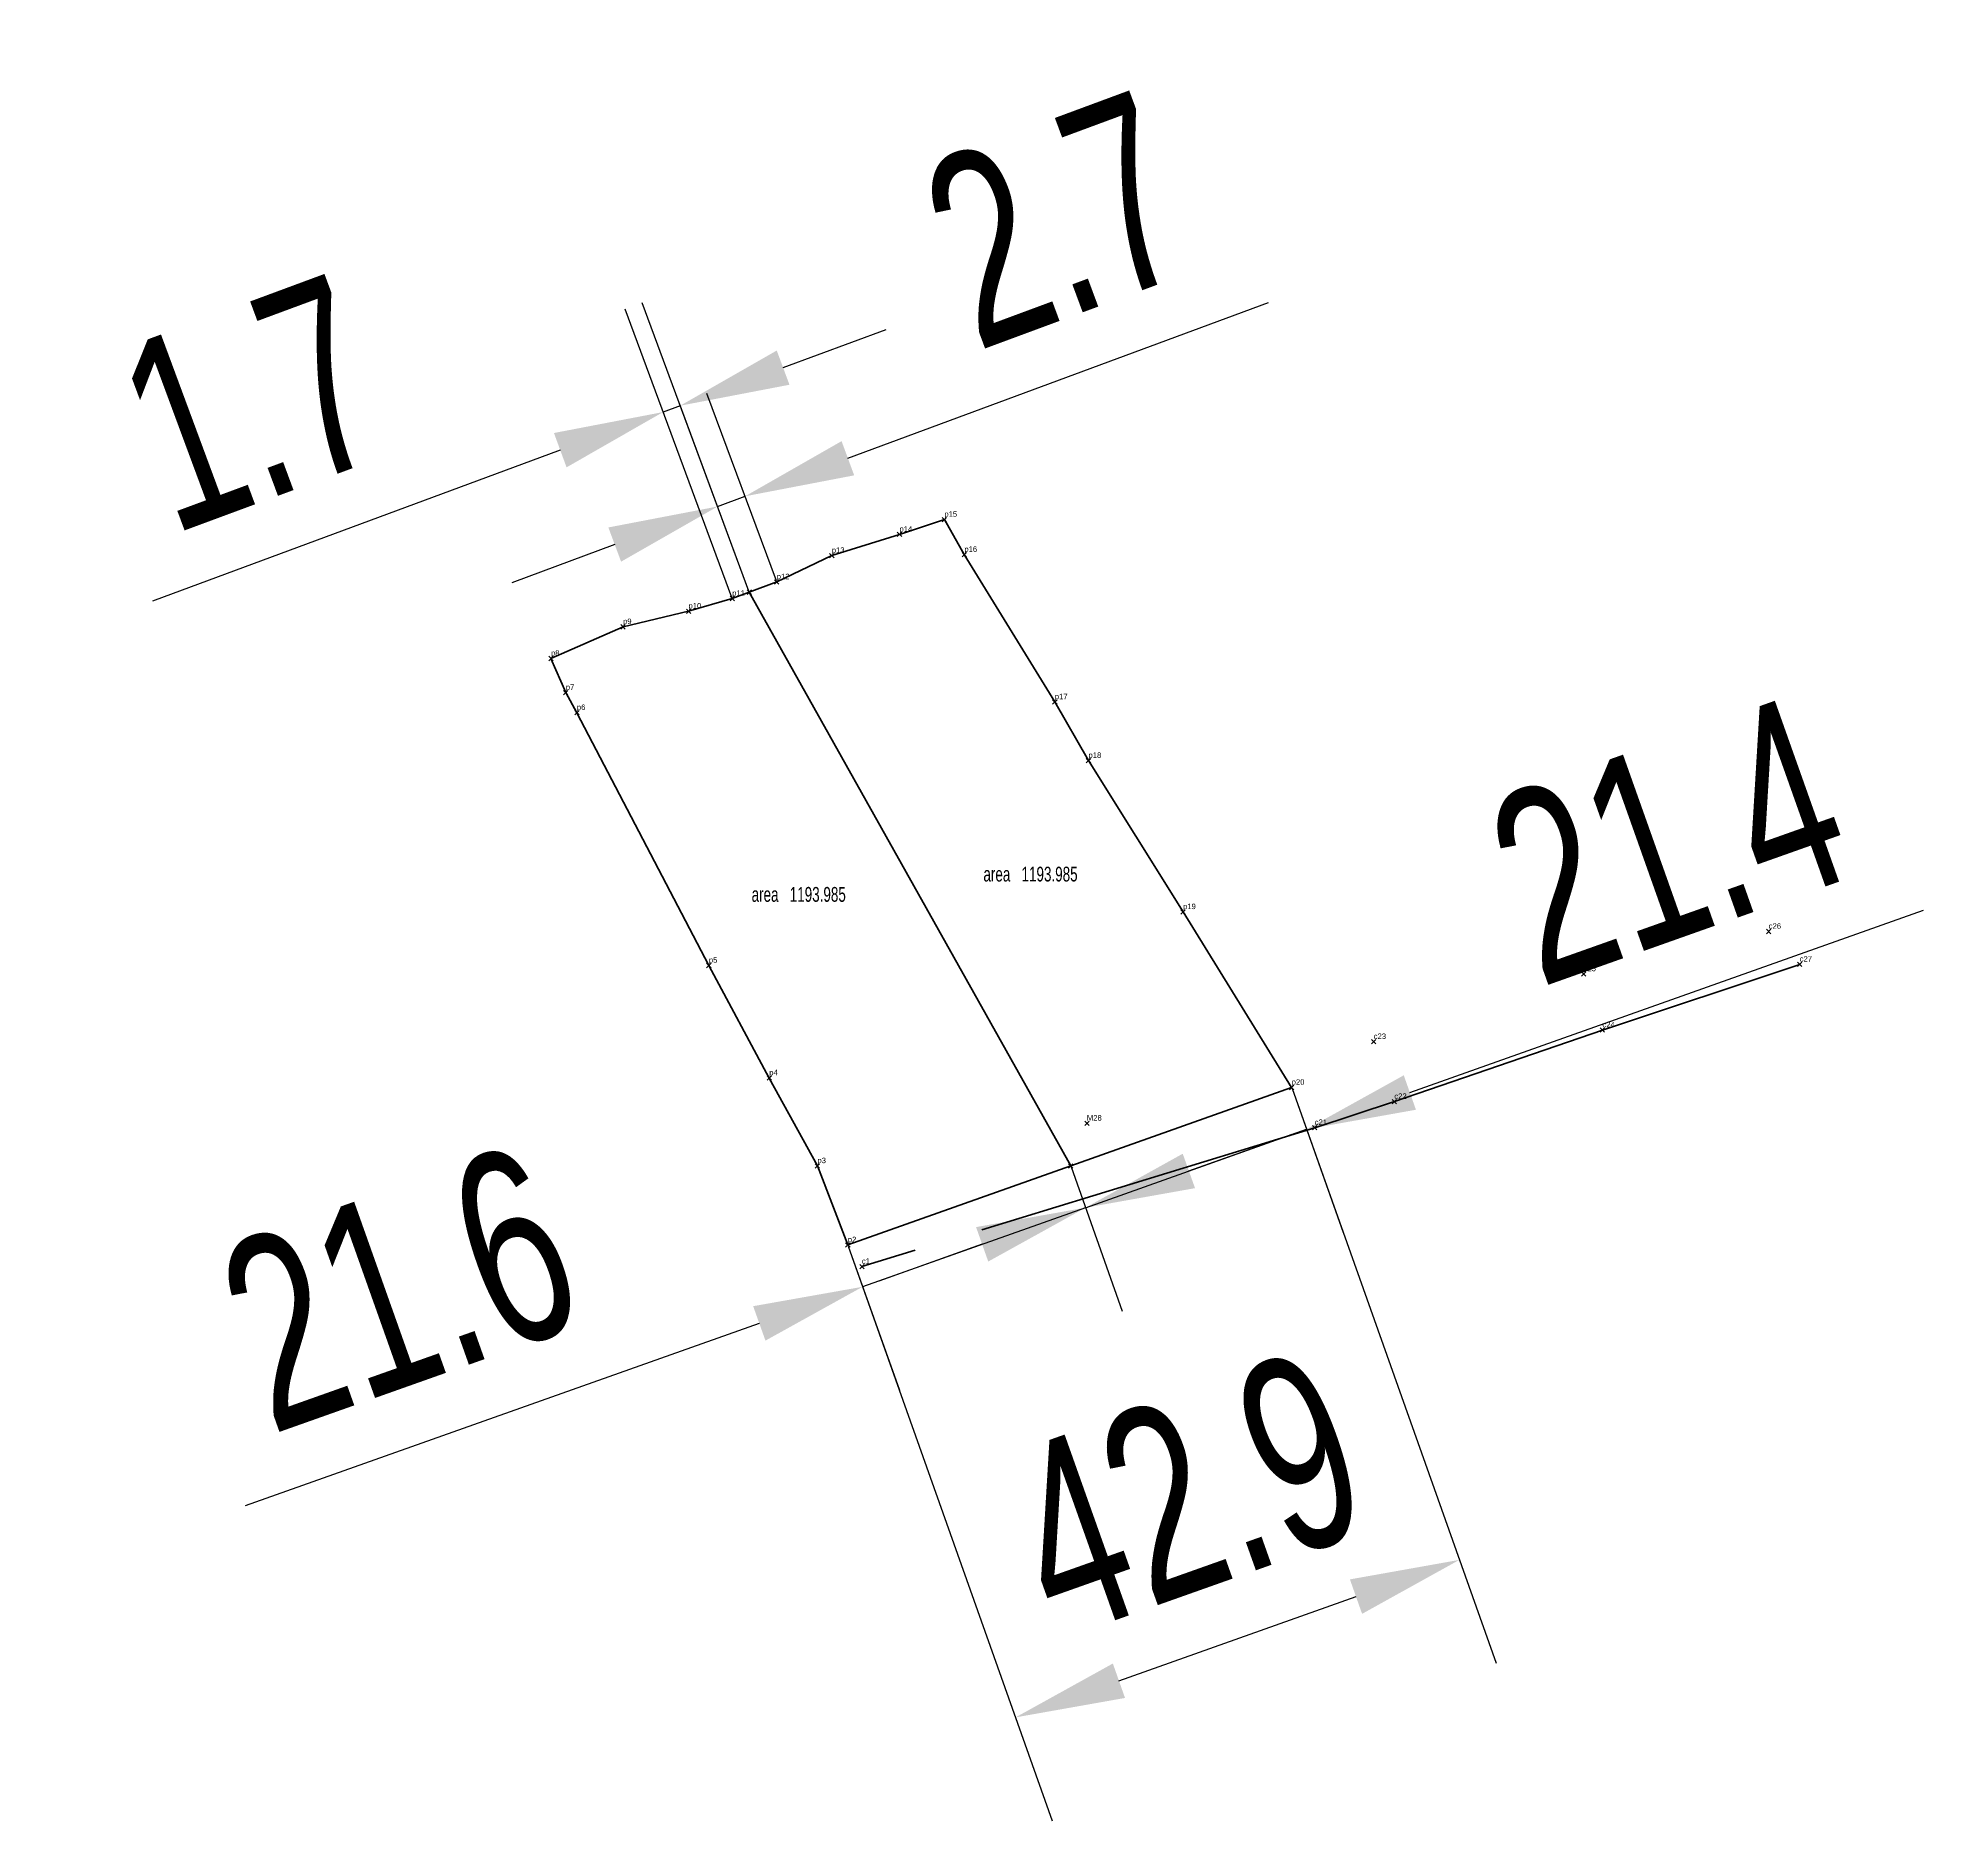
# Model space of a CAD drawing. Header units: millimetres. Extents: x 604208 to 604382, y 1312619 to 1312782.
import ezdxf

# ---------------------------------------------------------------- set-up
doc = ezdxf.new("R2010")
doc.units = ezdxf.units.MM
doc.header["$PDMODE"] = 3
doc.header["$PDSIZE"] = 0.2
doc.linetypes.add('PHANTOM', pattern=[63.5, 31.75, -6.35, 6.35, -6.35, 6.35, -6.35])
doc.layers.get('0').update_dxf_attribs({"color": 1, "linetype": 'CONTINUOUS', "lineweight": 100})
doc.layers.get('Defpoints').update_dxf_attribs({"linetype": 'CONTINUOUS'})
doc.layers.add('Point', color=5, linetype='CONTINUOUS', lineweight=100)
doc.layers.add('Point_Name', color=1, linetype='CONTINUOUS', lineweight=100)
doc.styles.get("Standard").update_dxf_attribs({"font": 'arial.ttf', "width": 0.65})
doc.dimstyles.new('ISO-25', dxfattribs={"dimtxt": 2.5, "dimasz": 2.5, "dimexe": 1.25, "dimexo": 0.625, "dimtad": 1, "dimtxsty": 'Standard', "dimcen": 2.5, "dimadec": 0, "dimazin": 0, "dimtfac": 1, "dimtmove": 0, "dimatfit": 3, "dimfxl": 1, "dimarcsym": 0})

# ---------------------------------------------------------------- blocks, each defined once
blk = doc.blocks.new('*D5')
at = {"color": 6, "lineweight": -2, "transparency": 16777216}
for p, q in [((604272.43, 1312731.13), (604262.69, 1312757.41)), ((604270.86, 1312730.56), (604261.13, 1312756.84)), ((604275.54, 1312751.51), (604284.92, 1312754.98)), ((604266.16, 1312748.04), (604264.6, 1312747.46)), ((604255.22, 1312743.98), (604218.05, 1312730.22))]:
    blk.add_line(p, q, dxfattribs=at)
at = {"color": 6, "transparency": 16777216}
for points in [[(604274.96, 1312753.07), (604276.12, 1312749.95), (604266.16, 1312748.04)], [(604254.65, 1312745.55), (604255.8, 1312742.42), (604264.6, 1312747.46)]]:
    blk.add_solid(points, dxfattribs=at)
at = {"layer": 'Defpoints', "color": 0, "transparency": 16777216}
for p in [(604266.16, 1312748.04), (604272.46, 1312731.04, 320.17), (604270.9, 1312730.46, 320.17)]:
    blk.add_point(p, dxfattribs=at)
at = {"color": 3, "transparency": 16777216, "insert": (604227.16, 1312748.29), "char_height": 17.5, "attachment_point": 5, "rotation": 20.3261}
blk.add_mtext('1.7', dxfattribs=at)
blk = doc.blocks.new('*D6')
at = {"color": 6, "lineweight": -2, "transparency": 16777216}
for p, q in [((604281.45, 1312743.25), (604319.8, 1312757.46)), ((604274.93, 1312732.06), (604268.59, 1312749.16)), ((604272.43, 1312731.13), (604266.09, 1312748.23)), ((604269.57, 1312738.85), (604272.07, 1312739.78)), ((604260.19, 1312735.38), (604250.81, 1312731.9))]:
    blk.add_line(p, q, dxfattribs=at)
at = {"color": 6, "transparency": 16777216}
for points in [[(604280.87, 1312744.81), (604282.02, 1312741.69), (604272.07, 1312739.78)], [(604259.61, 1312736.94), (604260.77, 1312733.82), (604269.57, 1312738.85)]]:
    blk.add_solid(points, dxfattribs=at)
at = {"layer": 'Defpoints', "color": 0, "transparency": 16777216}
for p in [(604272.07, 1312739.78), (604272.46, 1312731.04, 320.17), (604274.96, 1312731.97, 320.17)]:
    blk.add_point(p, dxfattribs=at)
at = {"color": 3, "transparency": 16777216, "insert": (604300.52, 1312765.02), "char_height": 17.5, "attachment_point": 5, "rotation": 20.3261}
blk.add_mtext('2.7', dxfattribs=at)
blk = doc.blocks.new('*D7')
at = {"color": 6, "lineweight": -2, "transparency": 16777216}
for p, q in [((604312.53, 1312678.27), (604321.96, 1312681.61)), ((604301.79, 1312678.63), (604306.45, 1312665.5)), ((604303.11, 1312674.92), (604282.79, 1312667.71)), ((604281.48, 1312671.42), (604286.14, 1312658.29)), ((604273.37, 1312664.37), (604226.5, 1312647.73))]:
    blk.add_line(p, q, dxfattribs=at)
at = {"color": 6, "transparency": 16777216}
for points in [[(604311.97, 1312679.84), (604313.09, 1312676.7), (604303.11, 1312674.92)], [(604272.81, 1312665.94), (604273.93, 1312662.8), (604282.79, 1312667.71)]]:
    blk.add_solid(points, dxfattribs=at)
at = {"layer": 'Defpoints', "color": 0, "transparency": 16777216}
for p in [(604301.76, 1312678.73, 320.17), (604303.11, 1312674.92), (604281.44, 1312671.52, 320.17)]:
    blk.add_point(p, dxfattribs=at)
at = {"color": 3, "transparency": 16777216, "insert": (604240.56, 1312667.51), "char_height": 17.5, "attachment_point": 5, "rotation": 19.542}
blk.add_mtext('21.6', dxfattribs=at)
blk = doc.blocks.new('*D8')
at = {"color": 6, "lineweight": -2, "transparency": 16777216}
for p, q in [((604332.68, 1312685.42), (604379.51, 1312702.04)), ((604321.94, 1312685.78), (604326.6, 1312672.65)), ((604303.11, 1312674.92), (604323.25, 1312682.07)), ((604301.79, 1312678.63), (604306.45, 1312665.5)), ((604293.68, 1312671.58), (604284.26, 1312668.23))]:
    blk.add_line(p, q, dxfattribs=at)
at = {"color": 6, "transparency": 16777216}
for points in [[(604332.12, 1312686.99), (604333.23, 1312683.85), (604323.25, 1312682.07)], [(604293.13, 1312673.15), (604294.24, 1312670.01), (604303.11, 1312674.92)]]:
    blk.add_solid(points, dxfattribs=at)
at = {"layer": 'Defpoints', "color": 0, "transparency": 16777216}
for p in [(604321.9, 1312685.88, 319.72), (604323.25, 1312682.07), (604301.76, 1312678.73, 320.17)]:
    blk.add_point(p, dxfattribs=at)
at = {"color": 3, "transparency": 16777216, "insert": (604356.19, 1312708.39), "char_height": 17.5, "attachment_point": 5, "rotation": 19.542}
blk.add_mtext('21.4', dxfattribs=at)
blk = doc.blocks.new('*D12')
at = {"color": 6, "lineweight": -2, "transparency": 16777216}
for p, q in [((604321.94, 1312685.78), (604340.53, 1312633.38)), ((604281.48, 1312671.42), (604300.07, 1312619.02)), ((604306.15, 1312631.79), (604327.77, 1312639.46))]:
    blk.add_line(p, q, dxfattribs=at)
at = {"color": 6, "transparency": 16777216}
for points in [[(604327.21, 1312641.03), (604328.32, 1312637.89), (604337.19, 1312642.81)], [(604305.6, 1312633.36), (604306.71, 1312630.22), (604296.73, 1312628.45)]]:
    blk.add_solid(points, dxfattribs=at)
at = {"layer": 'Defpoints', "color": 0, "transparency": 16777216}
for p in [(604321.9, 1312685.88, 319.72), (604281.44, 1312671.52, 320.17), (604337.19, 1312642.81)]:
    blk.add_point(p, dxfattribs=at)
at = {"color": 3, "transparency": 16777216, "insert": (604312.3, 1312648.76), "char_height": 17.5, "attachment_point": 5, "rotation": 19.542}
blk.add_mtext('42.9', dxfattribs=at)

msp = doc.modelspace()

# ---------------------------------------------------------------- linework, layer by layer
at = {"color": 7}
msp.add_line((604272.46, 1312731.04, 320.17), (604301.76, 1312678.73, 320.17), dxfattribs=at)
at = {"color": 7, "elevation": 320.17}
for points in [[(604301.76, 1312678.73), (604321.9, 1312685.88), (604312, 1312701.89), (604303.38, 1312715.68), (604300.31, 1312721.03), (604292.06, 1312734.46), (604290.24, 1312737.66), (604286.15, 1312736.3), (604279.98, 1312734.37), (604274.96, 1312731.97), (604272.46, 1312731.04), (604301.76, 1312678.73)], [(604301.76, 1312678.73), (604281.44, 1312671.52), (604278.67, 1312678.73), (604274.28, 1312686.74), (604268.77, 1312697), (604256.74, 1312720.05), (604255.73, 1312721.88), (604254.38, 1312724.99), (604260.95, 1312727.88), (604266.92, 1312729.3), (604270.9, 1312730.46), (604272.46, 1312731.04), (604301.76, 1312678.73)]]:
    msp.add_lwpolyline(points, dxfattribs=at)
at = {"color": 7, "linetype": 'PHANTOM', "elevation": 322.09}
msp.add_lwpolyline([(604368.21, 1312697.1), (604350.23, 1312691.11), (604331.26, 1312684.59), (604324, 1312682.21), (604282.72, 1312669.55)], dxfattribs=at)
at = {"layer": 'Point', "color": 7}
for p in [(604286.15, 1312736.3, 322.75), (604290.24, 1312737.66, 323.54), (604279.98, 1312734.37, 322.45), (604292.06, 1312734.46, 323.21), (604272.46, 1312731.04, 320.17), (604274.96, 1312731.97, 321.82), (604266.92, 1312729.3, 321.44), (604270.9, 1312730.46, 321.57), (604260.95, 1312727.88, 321.75), (604254.38, 1312724.99, 322), (604255.73, 1312721.88, 321.38), (604300.31, 1312721.03, 322.74), (604256.74, 1312720.05, 321.15), (604303.38, 1312715.68, 322.34), (604312, 1312701.89, 321.24), (604365.39, 1312700.1, 321.7), (604268.77, 1312697, 319.9), (604348.51, 1312696.23, 320.74), (604368.21, 1312697.1, 322.09), (604350.23, 1312691.11, 320.73), (604329.38, 1312690.05, 320.16), (604274.28, 1312686.74, 319.62), (604321.9, 1312685.88, 319.72), (604331.26, 1312684.59, 320.92), (604303.23, 1312682.61, 319.51), (604324, 1312682.21, 319.73), (604278.67, 1312678.73, 319.62), (604301.76, 1312678.73, 320.17), (604281.44, 1312671.52, 320.17), (604282.72, 1312669.55, 321.22)]:
    msp.add_point(p, dxfattribs=at)

# ---------------------------------------------------------------- texts
at = {"color": 7, "char_height": 1.3501, "width": 8.9203, "attachment_point": 1}
for insert in [(604293.8, 1312706.01), (604272.67, 1312704.16)]:
    msp.add_mtext('area   1193.985', dxfattribs=dict(at, insert=insert))
at = {"layer": 'Point_Name', "color": 7}
for s, p in [('p15', (604290.24, 1312737.91)), ('p14', (604286.15, 1312736.55)), ('p13', (604279.98, 1312734.62)), ('p16', (604292.06, 1312734.71)), ('p12', (604274.96, 1312732.22)), ('p11', (604270.9, 1312730.71)), ('p10', (604266.92, 1312729.55)), ('p9', (604260.95, 1312728.13)), ('p8', (604254.38, 1312725.24)), ('p7', (604255.73, 1312722.13)), ('p6', (604256.74, 1312720.3)), ('p17', (604300.31, 1312721.28)), ('p18', (604303.38, 1312715.93)), ('p19', (604312, 1312702.14)), ('c26', (604365.39, 1312700.35)), ('c27', (604368.21, 1312697.35)), ('p5', (604268.77, 1312697.25)), ('c25', (604348.51, 1312696.48)), ('c24', (604350.23, 1312691.36)), ('c23', (604329.38, 1312690.3)), ('p4', (604274.28, 1312686.99)), ('p20', (604321.9, 1312686.13)), ('c22', (604331.26, 1312684.84)), ('M28', (604303.23, 1312682.86)), ('c21', (604324, 1312682.46)), ('p3', (604278.67, 1312678.98)), ('p2', (604281.44, 1312671.77)), ('c1', (604282.72, 1312669.8))]:
    msp.add_text(s, height=0.5, dxfattribs=at).set_placement(p)

# ---------------------------------------------------------------- dimensions: what is measured, and where the dimension line sits
at = {"color": 7}
for p1, p2, distance, picture, middle in [((604272.46, 1312731.04, 320.17), (604274.96, 1312731.97, 320.17), 8.33, '*D6', (604300.52, 1312765.02)), ((604301.76, 1312678.73, 320.17), (604321.9, 1312685.88, 319.72), -4.04, '*D8', (604356.19, 1312708.39))]:
    dim = msp.add_aligned_dim(p1=p1, p2=p2, distance=distance, dimstyle='ISO-25', override={"dimscale": 0.05, "dimtxt": 350, "dimasz": 200, "dimexe": 200, "dimexo": 2, "dimgap": 100, "dimdec": 1, "dimzin": 0, "dimdsep": 46, "dimclrd": 6, "dimclre": 6, "dimclrt": 3, "dimtdec": 1}, dxfattribs=at)
    dim.commit()
    dim.dimension.update_dxf_attribs({"geometry": picture, "text_midpoint": middle})
for base, p1, p2, angle, picture, middle in [((604266.16, 1312748.04), (604270.9, 1312730.46, 320.17), (604272.46, 1312731.04, 320.17), 20.3261, '*D5', (604231.95, 1312735.36)), ((604303.11, 1312674.92), (604281.44, 1312671.52, 320.17), (604301.76, 1312678.73, 320.17), 19.542, '*D7', (604245.22, 1312654.38))]:
    dim = msp.add_linear_dim(base=base, p1=p1, p2=p2, angle=angle, dimstyle='ISO-25', override={"dimscale": 0.05, "dimtxt": 350, "dimasz": 200, "dimexe": 200, "dimexo": 2, "dimgap": 100, "dimdec": 1, "dimzin": 0, "dimdsep": 46, "dimclrd": 6, "dimclre": 6, "dimclrt": 3, "dimtdec": 1}, dxfattribs=at)
    dim.commit()
    dim.dimension.update_dxf_attribs({"geometry": picture, "text_midpoint": middle, "dimtype": 161})
at = {"color": 2}
dim = msp.add_aligned_dim(p1=(604281.44, 1312671.52, 320.17), p2=(604321.9, 1312685.88, 319.72), distance=-45.7, dimstyle='ISO-25', override={"dimscale": 0.05, "dimtxt": 350, "dimasz": 200, "dimexe": 200, "dimexo": 2, "dimgap": 100, "dimdec": 1, "dimzin": 0, "dimdsep": 46, "dimclrd": 6, "dimclre": 6, "dimclrt": 3, "dimtdec": 1}, dxfattribs=at)
dim.commit()
dim.dimension.update_dxf_attribs({"geometry": '*D12', "text_midpoint": (604312.3, 1312648.76)})

doc.saveas('drawing.dxf')
